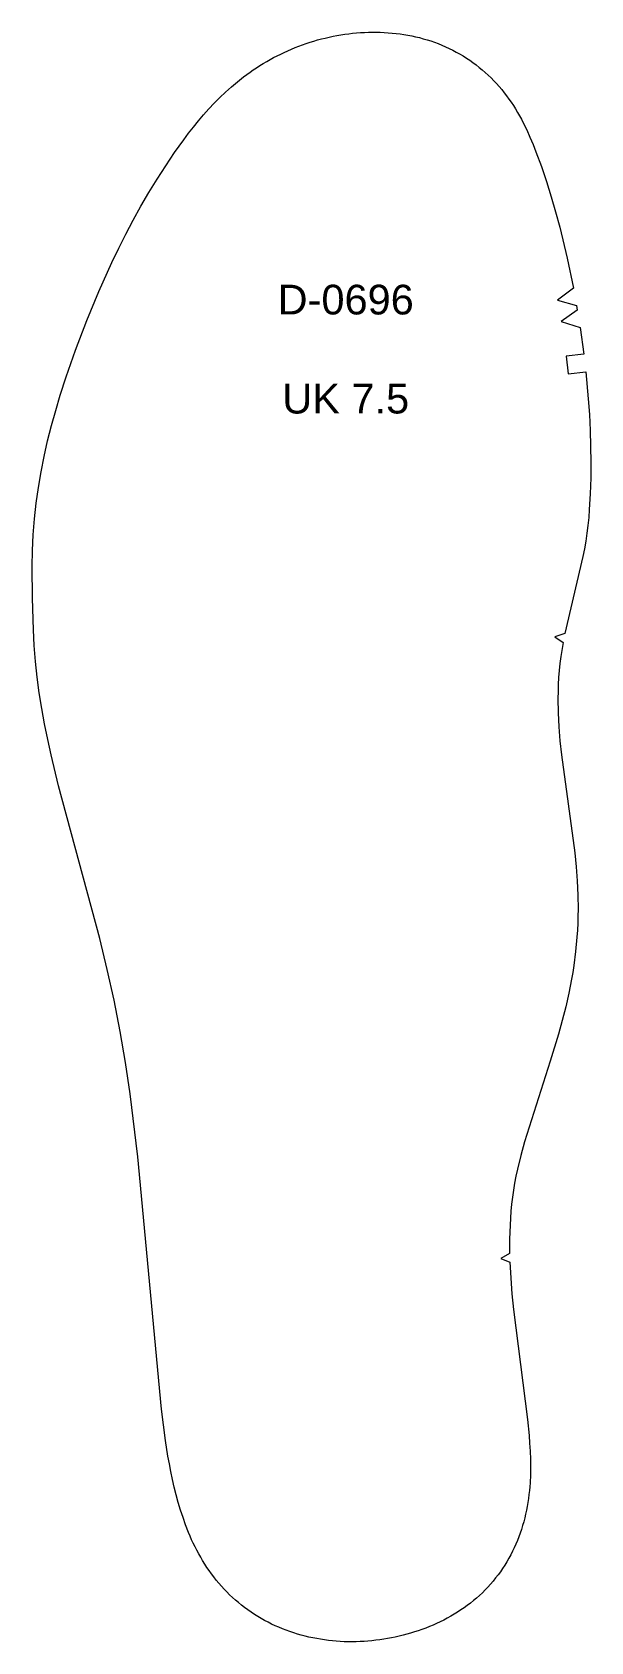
# Model space of a CAD drawing. Header units: millimetres. Extents: x -700 to 1195, y 156 to 469.
# Drawn here: x 345.3 to 439.2, y 198.3 to 469.2 of the extents above; entities that cross this region are included whole.
import ezdxf

# ---------------------------------------------------------------- set-up
doc = ezdxf.new("R2010")
doc.units = ezdxf.units.MM
doc.layers.add('___H_1', color=18, linetype='Continuous', true_color=0x000000)
doc.layers.add('DEFAULT', color=7, linetype='Continuous', true_color=0xffffff)
doc.styles.add('Arial Regular', font='arial.ttf')

msp = doc.modelspace()

# ---------------------------------------------------------------- texts
at = {"layer": '___H_1', "color": 3, "true_color": 0x00ff00, "insert": (398, 435), "char_height": 5, "width": 53.913, "attachment_point": 2, "style": 'Arial Regular'}
msp.add_mtext('\\P{\\fArial;D-0696}\\P\\P{\\fArial;UK 7.5}', dxfattribs=at)

# ---------------------------------------------------------------- linework, layer by layer
at = {"layer": 'DEFAULT', "color": 18, "lineweight": 5, "true_color": 0x000000}
msp.add_lwpolyline([(436.3, 426.1), (433.62, 424.09), (436.83, 423.15), (436.96, 422.41), (434.24, 420.45), (437.43, 419.45), (438.05, 414.99), (435.08, 414.62), (435.42, 411.69), (438.4, 412.01), (438.82, 407.47), (439.01, 404.81), (439.13, 402.15), (439.24, 396.82), (439.22, 394.15), (439.14, 391.49), (438.99, 388.83), (438.88, 387.5), (438.75, 386.17), (438.58, 384.85), (438.39, 383.53), (438.16, 382.22), (437.89, 380.92), (434.85, 367.94), (433.21, 367.4), (434.56, 366.47), (434.2, 364.12), (434.04, 362.94), (433.91, 361.76), (433.82, 360.58), (433.75, 359.39), (433.72, 358.21), (433.7, 357.02), (433.73, 354.64), (433.78, 353.46), (433.85, 352.27), (434.05, 349.9), (434.3, 347.54), (436.54, 331.06), (436.78, 328.7), (436.95, 326.33), (437.06, 323.95), (437.09, 321.58), (437.08, 320.39), (437.04, 319.2), (436.99, 318.02), (436.91, 316.83), (436.69, 314.47), (436.39, 312.11), (436.21, 310.93), (436.01, 309.76), (435.54, 307.43), (435.01, 305.12), (434.43, 302.82), (433.8, 300.52), (432.41, 295.98), (428.07, 282.4), (427.44, 280.11), (426.89, 277.8), (426.64, 276.64), (426.42, 275.47), (426.23, 274.3), (426.06, 273.12), (425.92, 271.94), (425.8, 270.76), (425.71, 269.58), (425.65, 268.39), (425.58, 266.02), (425.57, 263.64), (424.09, 262.76), (425.61, 262.14), (425.96, 256.82), (426.22, 254.17), (428.59, 235.67), (428.85, 233.01), (428.95, 231.69), (429.03, 230.35), (429.08, 229.02), (429.09, 227.69), (429.07, 226.36), (429.01, 225.03), (428.96, 224.36), (428.9, 223.7), (428.82, 223.04), (428.74, 222.38), (428.64, 221.72), (428.53, 221.06), (428.41, 220.41), (428.27, 219.76), (428.12, 219.11), (427.95, 218.46), (427.77, 217.82), (427.57, 217.19), (427.36, 216.56), (427.13, 215.93), (426.89, 215.31), (426.64, 214.7), (426.36, 214.09), (426.08, 213.49), (425.77, 212.9), (425.45, 212.31), (425.12, 211.74), (424.77, 211.17), (424.4, 210.61), (424.03, 210.06), (423.63, 209.53), (423.23, 209), (422.81, 208.48), (422.37, 207.98), (421.93, 207.48), (421.47, 207), (420.99, 206.53), (420.51, 206.08), (420.01, 205.63), (419.5, 205.21), (418.98, 204.79), (418.45, 204.39), (417.91, 204), (417.37, 203.62), (416.81, 203.26), (416.24, 202.91), (415.67, 202.57), (415.08, 202.24), (414.5, 201.93), (413.9, 201.64), (413.3, 201.35), (412.69, 201.08), (412.08, 200.82), (411.46, 200.58), (410.83, 200.34), (410.2, 200.12), (409.57, 199.92), (408.93, 199.72), (408.29, 199.54), (407.65, 199.37), (407, 199.21), (406.35, 199.06), (405.7, 198.93), (405.05, 198.8), (404.39, 198.69), (403.73, 198.59), (403.07, 198.51), (402.41, 198.43), (401.75, 198.37), (401.08, 198.33), (400.42, 198.29), (399.75, 198.27), (399.09, 198.26), (398.42, 198.26), (397.75, 198.28), (397.09, 198.31), (396.42, 198.36), (395.76, 198.42), (395.1, 198.49), (394.44, 198.58), (393.78, 198.68), (393.12, 198.79), (392.47, 198.92), (391.82, 199.06), (391.17, 199.22), (390.53, 199.39), (389.89, 199.57), (389.25, 199.77), (388.62, 199.98), (387.99, 200.2), (387.37, 200.44), (386.75, 200.7), (386.14, 200.97), (385.54, 201.25), (384.95, 201.55), (384.36, 201.86), (383.78, 202.19), (383.21, 202.53), (382.64, 202.88), (382.09, 203.25), (381.54, 203.64), (381, 204.03), (380.48, 204.44), (379.96, 204.86), (379.45, 205.29), (378.96, 205.74), (378.47, 206.19), (378, 206.66), (377.54, 207.14), (377.09, 207.63), (376.65, 208.13), (376.22, 208.64), (375.81, 209.17), (375.41, 209.7), (375.02, 210.24), (374.65, 210.79), (374.29, 211.35), (373.93, 211.92), (373.6, 212.49), (373.27, 213.07), (372.95, 213.66), (372.65, 214.25), (372.36, 214.85), (372.08, 215.45), (371.81, 216.06), (371.55, 216.68), (371.07, 217.92), (370.63, 219.18), (370.22, 220.44), (369.84, 221.72), (369.49, 223.01), (369.16, 224.3), (368.85, 225.59), (368.58, 226.9), (368.33, 228.21), (368.1, 229.52), (367.7, 232.15), (367.01, 237.44), (363, 279.89), (361.71, 290.47), (360.94, 295.74), (360.05, 301), (359.04, 306.23), (357.89, 311.44), (356.65, 316.62), (349.7, 342.35), (348.44, 347.52), (347.86, 350.13), (347.33, 352.74), (346.86, 355.36), (346.44, 357.99), (346.09, 360.63), (345.81, 363.28), (345.6, 365.94), (345.45, 368.6), (345.28, 373.93), (345.26, 379.26), (345.31, 381.92), (345.44, 384.58), (345.65, 387.24), (345.94, 389.89), (346.31, 392.53), (346.74, 395.16), (347.25, 397.77), (347.84, 400.37), (348.49, 402.96), (349.21, 405.52), (349.97, 408.08), (350.98, 411.18), (352.54, 415.65), (354.44, 420.63), (356.47, 425.55), (358.66, 430.41), (359.82, 432.81), (361.02, 435.19), (362.26, 437.55), (363.55, 439.88), (364.89, 442.19), (366.28, 444.46), (367.73, 446.7), (369.22, 448.91), (370.76, 451.08), (371.55, 452.15), (372.37, 453.2), (373.21, 454.24), (374.07, 455.26), (374.96, 456.25), (375.87, 457.22), (376.81, 458.17), (377.77, 459.09), (378.76, 459.97), (379.78, 460.83), (380.83, 461.65), (381.91, 462.44), (382.45, 462.82), (383.01, 463.19), (383.57, 463.55), (384.14, 463.9), (384.71, 464.24), (385.29, 464.57), (385.87, 464.89), (386.46, 465.19), (387.06, 465.49), (387.66, 465.78), (388.27, 466.05), (388.88, 466.32), (389.5, 466.57), (390.12, 466.81), (390.74, 467.05), (391.37, 467.27), (392, 467.47), (392.64, 467.67), (393.28, 467.86), (393.92, 468.03), (394.57, 468.19), (395.22, 468.34), (395.87, 468.48), (396.52, 468.61), (397.18, 468.72), (397.84, 468.82), (398.5, 468.91), (399.16, 468.99), (399.82, 469.05), (400.49, 469.1), (401.15, 469.14), (401.82, 469.16), (402.48, 469.17), (403.15, 469.17), (403.82, 469.15), (404.48, 469.13), (405.15, 469.08), (405.81, 469.03), (406.47, 468.96), (407.14, 468.88), (407.8, 468.79), (408.45, 468.68), (409.11, 468.55), (409.76, 468.41), (410.41, 468.25), (411.05, 468.08), (411.69, 467.9), (412.32, 467.69), (412.95, 467.48), (413.58, 467.24), (414.19, 466.99), (414.8, 466.73), (415.41, 466.44), (416, 466.15), (416.59, 465.83), (417.17, 465.51), (417.74, 465.17), (418.31, 464.81), (418.86, 464.44), (419.4, 464.05), (419.94, 463.66), (420.46, 463.25), (420.98, 462.82), (421.48, 462.38), (421.97, 461.94), (422.45, 461.47), (422.92, 461), (423.38, 460.51), (423.82, 460.02), (424.25, 459.51), (424.66, 458.99), (425.07, 458.46), (425.46, 457.92), (425.84, 457.37), (426.21, 456.82), (426.56, 456.25), (426.9, 455.68), (427.23, 455.1), (427.55, 454.52), (427.86, 453.93), (428.45, 452.73), (429, 451.52), (429.52, 450.29), (430.01, 449.05), (430.93, 446.55), (431.78, 444.02), (432.58, 441.48), (433.32, 438.92), (434.01, 436.35), (435.25, 431.16)], close=True, dxfattribs=at)

msp.set_redraw_order([(e.dxf.handle, doc.entitydb.next_handle()) for e in msp.query("TEXT MTEXT ATTDEF DIMENSION ARC_DIMENSION")])  # texts and dimensions are drawn at this point

doc.saveas('drawing.dxf')
